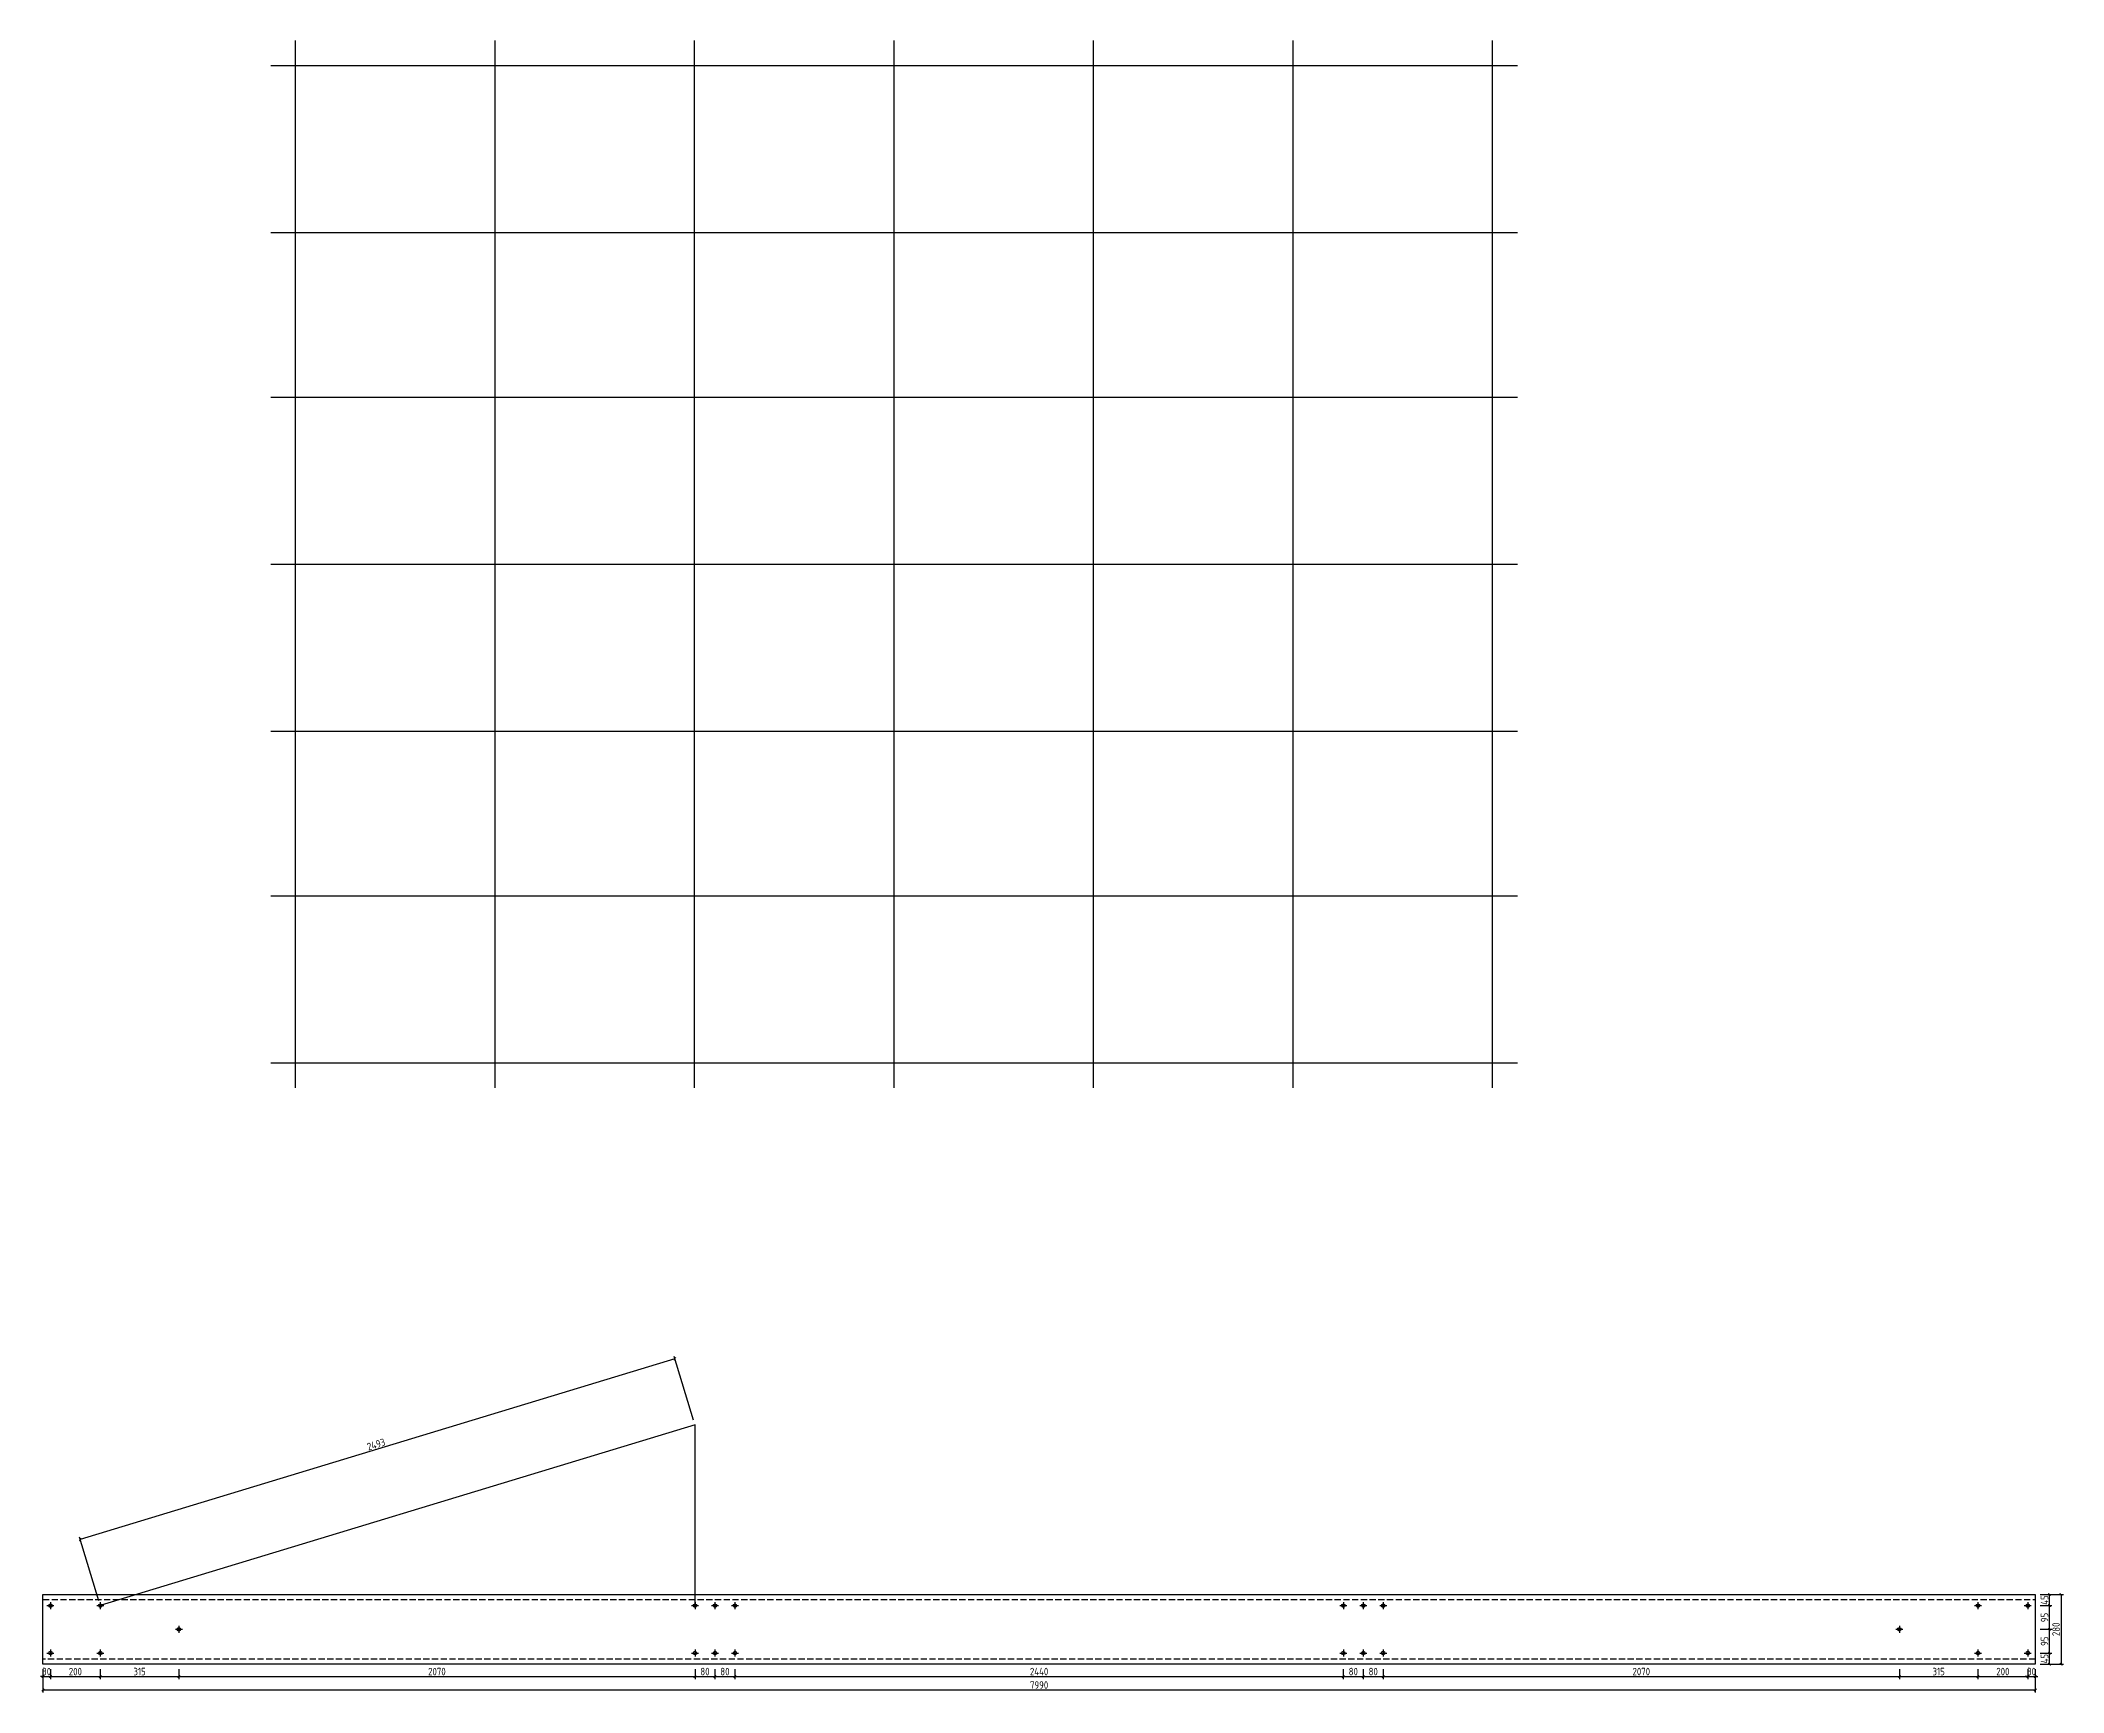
# Model space of a CAD drawing. Extents: x -196983 to 471790, y -783661 to 190401.
# Drawn here: x 89695 to 170828, y 5679 to 71930 of the extents above; entities that cross this region are included whole.
import ezdxf

# ---------------------------------------------------------------- set-up
doc = ezdxf.new("R2010")
doc.units = 0
doc.header["$LTSCALE"] = 1000
doc.header["$MEASUREMENT"] = 0
doc.linetypes.add('DASH', pattern=[0.35, 0.25, -0.1])
doc.layers.add('_TCH_MASK', color=7, linetype='Continuous')
doc.layers.add('DOTE', color=1, linetype='Continuous')
doc.styles.get("Standard").update_dxf_attribs({"font": 'gbenor.shx', "bigfont": 'gbcbig.shx'})
doc.dimstyles.get("Standard").update_dxf_attribs({"dimscale": 100, "dimtxt": 3.5, "dimasz": 1, "dimexe": 2.5, "dimexo": 3, "dimgap": 1.5, "dimtad": 1, "dimdec": 0, "dimzin": 0, "dimdsep": 46, "dimtxsty": 'Standard', "dimblk": 'ARCHTICK', "dimcen": 0.09, "dimadec": 0, "dimazin": 0, "dimtfac": 1, "dimtdec": 0, "dimtix": 1, "dimtmove": 2, "dimatfit": 3, "dimfxl": 1, "dimtolj": 1, "dimtzin": 0, "dimarcsym": 0})

msp = doc.modelspace()

# ---------------------------------------------------------------- blocks, each defined once
blk = doc.blocks.new('_ArchTick')
at = {"color": 0, "linetype": 'ByBlock', "const_width": 0.4}
blk.add_lwpolyline([(-0.5, -0.5), (0.5, 0.5)], dxfattribs=at)
blk = doc.blocks.new('*D23')
at = {"layer": '_TCH_MASK', "color": 0, "lineweight": -2}
for p, q in [((89795, 6614), (89795, 6221)), ((90095, 6614), (90095, 6221)), ((89795, 6321), (89695, 6321)), ((89795, 6321), (90095, 6321)), ((90095, 6321), (90195, 6321))]:
    blk.add_line(p, q, dxfattribs=at)
at = {"layer": 'Defpoints', "color": 0}
for p in [(89795, 6814), (90095, 6814), (90095, 6321)]:
    blk.add_point(p, dxfattribs=at)
at = {"layer": '_TCH_MASK', "color": 0, "lineweight": -2, "xscale": 100, "yscale": 100, "zscale": 100}
blk.add_blockref('_ArchTick', (89795, 6321), dxfattribs=at)
at = {"layer": '_TCH_MASK', "color": 0, "lineweight": -2, "xscale": 100, "yscale": 100, "zscale": 100, "rotation": 180}
blk.add_blockref('_ArchTick', (90095, 6321), dxfattribs=at)
at = {"layer": '_TCH_MASK', "color": 0, "lineweight": 15, "insert": (89945, 6521), "char_height": 300, "attachment_point": 5}
blk.add_mtext('\\A1;30', dxfattribs=at)
blk = doc.blocks.new('*D24')
at = {"layer": '_TCH_MASK', "color": 0, "lineweight": -2}
for p, q in [((90095, 6614), (90095, 6221)), ((92095, 6614), (92095, 6221)), ((90095, 6321), (92095, 6321))]:
    blk.add_line(p, q, dxfattribs=at)
at = {"layer": 'Defpoints', "color": 0}
for p in [(90095, 6814), (92095, 6814), (92095, 6321)]:
    blk.add_point(p, dxfattribs=at)
at = {"layer": '_TCH_MASK', "color": 0, "lineweight": -2, "xscale": 100, "yscale": 100, "zscale": 100, "rotation": 180}
blk.add_blockref('_ArchTick', (90095, 6321), dxfattribs=at)
at = {"layer": '_TCH_MASK', "color": 0, "lineweight": -2, "xscale": 100, "yscale": 100, "zscale": 100}
blk.add_blockref('_ArchTick', (92095, 6321), dxfattribs=at)
at = {"layer": '_TCH_MASK', "color": 0, "lineweight": 15, "insert": (91095, 6521), "char_height": 300, "attachment_point": 5}
blk.add_mtext('\\A1;200', dxfattribs=at)
blk = doc.blocks.new('*D25')
at = {"layer": '_TCH_MASK', "color": 0, "lineweight": -2}
for p, q in [((92095, 6614), (92095, 6221)), ((95245, 6614), (95245, 6221)), ((92095, 6321), (95245, 6321))]:
    blk.add_line(p, q, dxfattribs=at)
at = {"layer": 'Defpoints', "color": 0}
for p in [(92095, 6814), (95245, 6814), (95245, 6321)]:
    blk.add_point(p, dxfattribs=at)
at = {"layer": '_TCH_MASK', "color": 0, "lineweight": -2, "xscale": 100, "yscale": 100, "zscale": 100, "rotation": 180}
blk.add_blockref('_ArchTick', (92095, 6321), dxfattribs=at)
at = {"layer": '_TCH_MASK', "color": 0, "lineweight": -2, "xscale": 100, "yscale": 100, "zscale": 100}
blk.add_blockref('_ArchTick', (95245, 6321), dxfattribs=at)
at = {"layer": '_TCH_MASK', "color": 0, "lineweight": 15, "insert": (93670, 6521), "char_height": 300, "attachment_point": 5}
blk.add_mtext('\\A1;315', dxfattribs=at)
blk = doc.blocks.new('*D26')
at = {"layer": '_TCH_MASK', "color": 0, "lineweight": -2}
for p, q in [((95245, 6614), (95245, 6221)), ((115945, 6614), (115945, 6221)), ((95245, 6321), (115945, 6321))]:
    blk.add_line(p, q, dxfattribs=at)
at = {"layer": 'Defpoints', "color": 0}
for p in [(95245, 6814), (115945, 6814), (115945, 6321)]:
    blk.add_point(p, dxfattribs=at)
at = {"layer": '_TCH_MASK', "color": 0, "lineweight": -2, "xscale": 100, "yscale": 100, "zscale": 100, "rotation": 180}
blk.add_blockref('_ArchTick', (95245, 6321), dxfattribs=at)
at = {"layer": '_TCH_MASK', "color": 0, "lineweight": -2, "xscale": 100, "yscale": 100, "zscale": 100}
blk.add_blockref('_ArchTick', (115945, 6321), dxfattribs=at)
at = {"layer": '_TCH_MASK', "color": 0, "lineweight": 15, "insert": (105595, 6521), "char_height": 300, "attachment_point": 5}
blk.add_mtext('\\A1;2070', dxfattribs=at)
blk = doc.blocks.new('*D27')
at = {"layer": '_TCH_MASK', "color": 0, "lineweight": -2}
for p, q in [((115945, 6614), (115945, 6221)), ((116745, 6614), (116745, 6221)), ((115945, 6321), (116745, 6321))]:
    blk.add_line(p, q, dxfattribs=at)
at = {"layer": 'Defpoints', "color": 0}
for p in [(115945, 6814), (116745, 6814), (116745, 6321)]:
    blk.add_point(p, dxfattribs=at)
at = {"layer": '_TCH_MASK', "color": 0, "lineweight": -2, "xscale": 100, "yscale": 100, "zscale": 100, "rotation": 180}
blk.add_blockref('_ArchTick', (115945, 6321), dxfattribs=at)
at = {"layer": '_TCH_MASK', "color": 0, "lineweight": -2, "xscale": 100, "yscale": 100, "zscale": 100}
blk.add_blockref('_ArchTick', (116745, 6321), dxfattribs=at)
at = {"layer": '_TCH_MASK', "color": 0, "lineweight": 15, "insert": (116345, 6521), "char_height": 300, "attachment_point": 5}
blk.add_mtext('\\A1;80', dxfattribs=at)
blk = doc.blocks.new('*D28')
at = {"layer": '_TCH_MASK', "color": 0, "lineweight": -2}
for p, q in [((116745, 6614), (116745, 6221)), ((117545, 6614), (117545, 6221)), ((116745, 6321), (117545, 6321))]:
    blk.add_line(p, q, dxfattribs=at)
at = {"layer": 'Defpoints', "color": 0}
for p in [(116745, 6814), (117545, 6814), (117545, 6321)]:
    blk.add_point(p, dxfattribs=at)
at = {"layer": '_TCH_MASK', "color": 0, "lineweight": -2, "xscale": 100, "yscale": 100, "zscale": 100, "rotation": 180}
blk.add_blockref('_ArchTick', (116745, 6321), dxfattribs=at)
at = {"layer": '_TCH_MASK', "color": 0, "lineweight": -2, "xscale": 100, "yscale": 100, "zscale": 100}
blk.add_blockref('_ArchTick', (117545, 6321), dxfattribs=at)
at = {"layer": '_TCH_MASK', "color": 0, "lineweight": 15, "insert": (117145, 6521), "char_height": 300, "attachment_point": 5}
blk.add_mtext('\\A1;80', dxfattribs=at)
blk = doc.blocks.new('*D29')
at = {"layer": '_TCH_MASK', "color": 0, "lineweight": -2}
for p, q in [((117545, 6614), (117545, 6221)), ((141945, 6614), (141945, 6221)), ((117545, 6321), (141945, 6321))]:
    blk.add_line(p, q, dxfattribs=at)
at = {"layer": 'Defpoints', "color": 0}
for p in [(117545, 6814), (141945, 6814), (141945, 6321)]:
    blk.add_point(p, dxfattribs=at)
at = {"layer": '_TCH_MASK', "color": 0, "lineweight": -2, "xscale": 100, "yscale": 100, "zscale": 100, "rotation": 180}
blk.add_blockref('_ArchTick', (117545, 6321), dxfattribs=at)
at = {"layer": '_TCH_MASK', "color": 0, "lineweight": -2, "xscale": 100, "yscale": 100, "zscale": 100}
blk.add_blockref('_ArchTick', (141945, 6321), dxfattribs=at)
at = {"layer": '_TCH_MASK', "color": 0, "lineweight": 15, "insert": (129745, 6521), "char_height": 300, "attachment_point": 5}
blk.add_mtext('\\A1;2440', dxfattribs=at)
blk = doc.blocks.new('*D30')
at = {"layer": '_TCH_MASK', "color": 0, "lineweight": -2}
for p, q in [((141945, 6614), (141945, 6221)), ((142745, 6614), (142745, 6221)), ((141945, 6321), (142745, 6321))]:
    blk.add_line(p, q, dxfattribs=at)
at = {"layer": 'Defpoints', "color": 0}
for p in [(141945, 6814), (142745, 6814), (142745, 6321)]:
    blk.add_point(p, dxfattribs=at)
at = {"layer": '_TCH_MASK', "color": 0, "lineweight": -2, "xscale": 100, "yscale": 100, "zscale": 100, "rotation": 180}
blk.add_blockref('_ArchTick', (141945, 6321), dxfattribs=at)
at = {"layer": '_TCH_MASK', "color": 0, "lineweight": -2, "xscale": 100, "yscale": 100, "zscale": 100}
blk.add_blockref('_ArchTick', (142745, 6321), dxfattribs=at)
at = {"layer": '_TCH_MASK', "color": 0, "lineweight": 15, "insert": (142345, 6521), "char_height": 300, "attachment_point": 5}
blk.add_mtext('\\A1;80', dxfattribs=at)
blk = doc.blocks.new('*D31')
at = {"layer": '_TCH_MASK', "color": 0, "lineweight": -2}
for p, q in [((142745, 6614), (142745, 6221)), ((143545, 6614), (143545, 6221)), ((142745, 6321), (143545, 6321))]:
    blk.add_line(p, q, dxfattribs=at)
at = {"layer": 'Defpoints', "color": 0}
for p in [(142745, 6814), (143545, 6814), (143545, 6321)]:
    blk.add_point(p, dxfattribs=at)
at = {"layer": '_TCH_MASK', "color": 0, "lineweight": -2, "xscale": 100, "yscale": 100, "zscale": 100, "rotation": 180}
blk.add_blockref('_ArchTick', (142745, 6321), dxfattribs=at)
at = {"layer": '_TCH_MASK', "color": 0, "lineweight": -2, "xscale": 100, "yscale": 100, "zscale": 100}
blk.add_blockref('_ArchTick', (143545, 6321), dxfattribs=at)
at = {"layer": '_TCH_MASK', "color": 0, "lineweight": 15, "insert": (143145, 6521), "char_height": 300, "attachment_point": 5}
blk.add_mtext('\\A1;80', dxfattribs=at)
blk = doc.blocks.new('*D32')
at = {"layer": '_TCH_MASK', "color": 0, "lineweight": -2}
for p, q in [((143545, 6614), (143545, 6221)), ((164245, 6614), (164245, 6221)), ((143545, 6321), (164245, 6321))]:
    blk.add_line(p, q, dxfattribs=at)
at = {"layer": 'Defpoints', "color": 0}
for p in [(143545, 6814), (164245, 6814), (164245, 6321)]:
    blk.add_point(p, dxfattribs=at)
at = {"layer": '_TCH_MASK', "color": 0, "lineweight": -2, "xscale": 100, "yscale": 100, "zscale": 100, "rotation": 180}
blk.add_blockref('_ArchTick', (143545, 6321), dxfattribs=at)
at = {"layer": '_TCH_MASK', "color": 0, "lineweight": -2, "xscale": 100, "yscale": 100, "zscale": 100}
blk.add_blockref('_ArchTick', (164245, 6321), dxfattribs=at)
at = {"layer": '_TCH_MASK', "color": 0, "lineweight": 15, "insert": (153895, 6521), "char_height": 300, "attachment_point": 5}
blk.add_mtext('\\A1;2070', dxfattribs=at)
blk = doc.blocks.new('*D33')
at = {"layer": '_TCH_MASK', "color": 0, "lineweight": -2}
for p, q in [((164245, 6614), (164245, 6221)), ((167395, 6614), (167395, 6221)), ((164245, 6321), (167395, 6321))]:
    blk.add_line(p, q, dxfattribs=at)
at = {"layer": 'Defpoints', "color": 0}
for p in [(164245, 6814), (167395, 6814), (167395, 6321)]:
    blk.add_point(p, dxfattribs=at)
at = {"layer": '_TCH_MASK', "color": 0, "lineweight": -2, "xscale": 100, "yscale": 100, "zscale": 100, "rotation": 180}
blk.add_blockref('_ArchTick', (164245, 6321), dxfattribs=at)
at = {"layer": '_TCH_MASK', "color": 0, "lineweight": -2, "xscale": 100, "yscale": 100, "zscale": 100}
blk.add_blockref('_ArchTick', (167395, 6321), dxfattribs=at)
at = {"layer": '_TCH_MASK', "color": 0, "lineweight": 15, "insert": (165820, 6521), "char_height": 300, "attachment_point": 5}
blk.add_mtext('\\A1;315', dxfattribs=at)
blk = doc.blocks.new('*D34')
at = {"layer": '_TCH_MASK', "color": 0, "lineweight": -2}
for p, q in [((167395, 6614), (167395, 6221)), ((169395, 6614), (169395, 6221)), ((167395, 6321), (169395, 6321))]:
    blk.add_line(p, q, dxfattribs=at)
at = {"layer": 'Defpoints', "color": 0}
for p in [(167395, 6814), (169395, 6814), (169395, 6321)]:
    blk.add_point(p, dxfattribs=at)
at = {"layer": '_TCH_MASK', "color": 0, "lineweight": -2, "xscale": 100, "yscale": 100, "zscale": 100, "rotation": 180}
blk.add_blockref('_ArchTick', (167395, 6321), dxfattribs=at)
at = {"layer": '_TCH_MASK', "color": 0, "lineweight": -2, "xscale": 100, "yscale": 100, "zscale": 100}
blk.add_blockref('_ArchTick', (169395, 6321), dxfattribs=at)
at = {"layer": '_TCH_MASK', "color": 0, "lineweight": 15, "insert": (168395, 6521), "char_height": 300, "attachment_point": 5}
blk.add_mtext('\\A1;200', dxfattribs=at)
blk = doc.blocks.new('*D35')
at = {"layer": '_TCH_MASK', "color": 0, "lineweight": -2}
for p, q in [((169395, 6614), (169395, 6221)), ((169695, 6614), (169695, 6221)), ((169395, 6321), (169295, 6321)), ((169395, 6321), (169695, 6321)), ((169695, 6321), (169795, 6321))]:
    blk.add_line(p, q, dxfattribs=at)
at = {"layer": 'Defpoints', "color": 0}
for p in [(169395, 6814), (169695, 6814), (169695, 6321)]:
    blk.add_point(p, dxfattribs=at)
at = {"layer": '_TCH_MASK', "color": 0, "lineweight": -2, "xscale": 100, "yscale": 100, "zscale": 100}
blk.add_blockref('_ArchTick', (169395, 6321), dxfattribs=at)
at = {"layer": '_TCH_MASK', "color": 0, "lineweight": -2, "xscale": 100, "yscale": 100, "zscale": 100, "rotation": 180}
blk.add_blockref('_ArchTick', (169695, 6321), dxfattribs=at)
at = {"layer": '_TCH_MASK', "color": 0, "lineweight": 15, "insert": (169545, 6521), "char_height": 300, "attachment_point": 5}
blk.add_mtext('\\A1;30', dxfattribs=at)
blk = doc.blocks.new('*D36')
at = {"layer": '_TCH_MASK', "color": 0, "lineweight": -2}
for p, q in [((89795, 6614), (89795, 5679)), ((169695, 6614), (169695, 5679)), ((169695, 5779), (89795, 5779))]:
    blk.add_line(p, q, dxfattribs=at)
at = {"layer": 'Defpoints', "color": 0}
for p in [(89795, 6814), (169695, 6814), (89795, 5779)]:
    blk.add_point(p, dxfattribs=at)
at = {"layer": '_TCH_MASK', "color": 0, "lineweight": -2, "xscale": 100, "yscale": 100, "zscale": 100, "rotation": 180}
blk.add_blockref('_ArchTick', (89795, 5779), dxfattribs=at)
at = {"layer": '_TCH_MASK', "color": 0, "lineweight": -2, "xscale": 100, "yscale": 100, "zscale": 100}
blk.add_blockref('_ArchTick', (169695, 5779), dxfattribs=at)
at = {"layer": '_TCH_MASK', "color": 0, "lineweight": 15, "insert": (129745, 5979), "char_height": 300, "attachment_point": 5}
blk.add_mtext('\\A1;7990', dxfattribs=at)
blk = doc.blocks.new('*D37')
at = {"layer": '_TCH_MASK', "color": 0, "lineweight": -2}
for p, q in [((169895, 7264), (170365, 7264)), ((169895, 6814), (170365, 6814)), ((170265, 6814), (170265, 7264))]:
    blk.add_line(p, q, dxfattribs=at)
at = {"layer": 'Defpoints', "color": 0}
for p in [(169695, 7264), (169695, 6814), (170265, 7264)]:
    blk.add_point(p, dxfattribs=at)
at = {"layer": '_TCH_MASK', "color": 0, "lineweight": -2, "xscale": 100, "yscale": 100, "zscale": 100}
for p, rotation in [((170265, 7264), 90), ((170265, 6814), 270)]:
    blk.add_blockref('_ArchTick', p, dxfattribs=dict(at, rotation=rotation))
at = {"layer": '_TCH_MASK', "color": 0, "lineweight": 15, "insert": (170065, 7039), "char_height": 300, "attachment_point": 5, "rotation": 90}
blk.add_mtext('\\A1;45', dxfattribs=at)
blk = doc.blocks.new('*D38')
at = {"layer": '_TCH_MASK', "color": 0, "lineweight": -2}
for p, q in [((169895, 8214), (170365, 8214)), ((170265, 7264), (170265, 8214)), ((169895, 7264), (170365, 7264))]:
    blk.add_line(p, q, dxfattribs=at)
at = {"layer": 'Defpoints', "color": 0}
for p in [(169695, 8214), (170265, 8214), (169695, 7264)]:
    blk.add_point(p, dxfattribs=at)
at = {"layer": '_TCH_MASK', "color": 0, "lineweight": -2, "xscale": 100, "yscale": 100, "zscale": 100}
for p, rotation in [((170265, 8214), 90), ((170265, 7264), 270)]:
    blk.add_blockref('_ArchTick', p, dxfattribs=dict(at, rotation=rotation))
at = {"layer": '_TCH_MASK', "color": 0, "lineweight": 15, "insert": (170065, 7739), "char_height": 300, "attachment_point": 5, "rotation": 90}
blk.add_mtext('\\A1;95', dxfattribs=at)
blk = doc.blocks.new('*D39')
at = {"layer": '_TCH_MASK', "color": 0, "lineweight": -2}
for p, q in [((169895, 9164), (170365, 9164)), ((170265, 8214), (170265, 9164)), ((169895, 8214), (170365, 8214))]:
    blk.add_line(p, q, dxfattribs=at)
at = {"layer": 'Defpoints', "color": 0}
for p in [(169695, 9164), (170265, 9164), (169695, 8214)]:
    blk.add_point(p, dxfattribs=at)
at = {"layer": '_TCH_MASK', "color": 0, "lineweight": -2, "xscale": 100, "yscale": 100, "zscale": 100}
for p, rotation in [((170265, 9164), 90), ((170265, 8214), 270)]:
    blk.add_blockref('_ArchTick', p, dxfattribs=dict(at, rotation=rotation))
at = {"layer": '_TCH_MASK', "color": 0, "lineweight": 15, "insert": (170065, 8689), "char_height": 300, "attachment_point": 5, "rotation": 90}
blk.add_mtext('\\A1;95', dxfattribs=at)
blk = doc.blocks.new('*D40')
at = {"layer": '_TCH_MASK', "color": 0, "lineweight": -2}
for p, q in [((169895, 9614), (170365, 9614)), ((169895, 9164), (170365, 9164)), ((170265, 9164), (170265, 9614))]:
    blk.add_line(p, q, dxfattribs=at)
at = {"layer": 'Defpoints', "color": 0}
for p in [(169695, 9614), (169695, 9164), (170265, 9614)]:
    blk.add_point(p, dxfattribs=at)
at = {"layer": '_TCH_MASK', "color": 0, "lineweight": -2, "xscale": 100, "yscale": 100, "zscale": 100}
for p, rotation in [((170265, 9614), 90), ((170265, 9164), 270)]:
    blk.add_blockref('_ArchTick', p, dxfattribs=dict(at, rotation=rotation))
at = {"layer": '_TCH_MASK', "color": 0, "lineweight": 15, "insert": (170065, 9389), "char_height": 300, "attachment_point": 5, "rotation": 90}
blk.add_mtext('\\A1;45', dxfattribs=at)
blk = doc.blocks.new('*D41')
at = {"layer": '_TCH_MASK', "color": 0, "lineweight": -2}
for p, q in [((169895, 9614), (170828, 9614)), ((170728, 9614), (170728, 6814)), ((169895, 6814), (170828, 6814))]:
    blk.add_line(p, q, dxfattribs=at)
at = {"layer": 'Defpoints', "color": 0}
for p in [(169695, 9614), (169695, 6814), (170728, 6814)]:
    blk.add_point(p, dxfattribs=at)
at = {"layer": '_TCH_MASK', "color": 0, "lineweight": -2, "xscale": 100, "yscale": 100, "zscale": 100}
for p, rotation in [((170728, 9614), 90), ((170728, 6814), 270)]:
    blk.add_blockref('_ArchTick', p, dxfattribs=dict(at, rotation=rotation))
at = {"layer": '_TCH_MASK', "color": 0, "lineweight": 15, "insert": (170528, 8214), "char_height": 300, "attachment_point": 5, "rotation": 90}
blk.add_mtext('\\A1;280', dxfattribs=at)
blk = doc.blocks.new('*D1484')
at = {"layer": '_TCH_MASK', "color": 0, "lineweight": -2}
for p, q in [((115140, 19064), (91290, 11814)), ((115887, 16605), (115111, 19160)), ((92037, 9355), (91261, 11910))]:
    blk.add_line(p, q, dxfattribs=at)
at = {"layer": 'Defpoints', "color": 0}
for p in [(115945, 16414), (91290, 11814), (92095, 9164)]:
    blk.add_point(p, dxfattribs=at)
at = {"layer": '_TCH_MASK', "color": 0, "lineweight": -2, "xscale": 100, "yscale": 100, "zscale": 100}
for p, rotation in [((115140, 19064), 16.90839216396848), ((91290, 11814), 196.9083921639684)]:
    blk.add_blockref('_ArchTick', p, dxfattribs=dict(at, rotation=rotation))
at = {"layer": '_TCH_MASK', "color": 0, "lineweight": 15, "insert": (103157, 15630), "char_height": 300, "attachment_point": 5, "rotation": 16.90839}
blk.add_mtext('\\A1;2493', dxfattribs=at)

# ---------------------------------------------------------------- dimensions: what is measured, and where the dimension line sits
at = {"layer": '_TCH_MASK', "lineweight": 15}
dim = msp.add_aligned_dim(p1=(115945.4, 16414.1), p2=(92095.4, 9164.1), distance=-2769.5, dimstyle='Standard', override={"dimtxt": 3, "dimexe": 1, "dimexo": 2, "dimgap": 0.5, "dimlfac": 0.1}, dxfattribs=at)
dim.commit()
dim.dimension.update_dxf_attribs({"geometry": '*D1484', "text_midpoint": (103156.7, 15630.3)})
for base, p1, p2, picture, middle in [((170265, 9614.1), (169695.4, 9164.1), (169695.4, 9614.1), '*D40', (170065, 9389.1)), ((170728.1, 6814.1), (169695.4, 9614.1), (169695.4, 6814.1), '*D41', (170528.1, 8214.1)), ((170265, 9164.1), (169695.4, 8214.1), (169695.4, 9164.1), '*D39', (170065, 8689.1)), ((170265, 8214.1), (169695.4, 7264.1), (169695.4, 8214.1), '*D38', (170065, 7739.1)), ((170265, 7264.1), (169695.4, 6814.1), (169695.4, 7264.1), '*D37', (170065, 7039.1))]:
    dim = msp.add_linear_dim(base=base, p1=p1, p2=p2, angle=90, dimstyle='Standard', override={"dimtxt": 3, "dimexe": 1, "dimexo": 2, "dimgap": 0.5, "dimlfac": 0.1}, dxfattribs=at)
    dim.commit()
    dim.dimension.update_dxf_attribs({"geometry": picture, "text_midpoint": middle})
for base, p1, p2, picture, middle in [((90095.4, 6320.8), (89795.4, 6814.1), (90095.4, 6814.1), '*D23', (89945.4, 6520.8)), ((89795.4, 5779.4), (169695.4, 6814.1), (89795.4, 6814.1), '*D36', (129745.4, 5979.4)), ((92095.4, 6320.8), (90095.4, 6814.1), (92095.4, 6814.1), '*D24', (91095.4, 6520.8)), ((95245.4, 6320.8), (92095.4, 6814.1), (95245.4, 6814.1), '*D25', (93670.4, 6520.8)), ((115945.4, 6320.8), (95245.4, 6814.1), (115945.4, 6814.1), '*D26', (105595.4, 6520.8)), ((116745.4, 6320.8), (115945.4, 6814.1), (116745.4, 6814.1), '*D27', (116345.4, 6520.8)), ((117545.4, 6320.8), (116745.4, 6814.1), (117545.4, 6814.1), '*D28', (117145.4, 6520.8)), ((141945.4, 6320.8), (117545.4, 6814.1), (141945.4, 6814.1), '*D29', (129745.4, 6520.8)), ((142745.4, 6320.8), (141945.4, 6814.1), (142745.4, 6814.1), '*D30', (142345.4, 6520.8)), ((143545.4, 6320.8), (142745.4, 6814.1), (143545.4, 6814.1), '*D31', (143145.4, 6520.8)), ((164245.4, 6320.8), (143545.4, 6814.1), (164245.4, 6814.1), '*D32', (153895.4, 6520.8)), ((167395.4, 6320.8), (164245.4, 6814.1), (167395.4, 6814.1), '*D33', (165820.4, 6520.8)), ((169395.4, 6320.8), (167395.4, 6814.1), (169395.4, 6814.1), '*D34', (168395.4, 6520.8)), ((169695.4, 6320.8), (169395.4, 6814.1), (169695.4, 6814.1), '*D35', (169545.4, 6520.8))]:
    dim = msp.add_linear_dim(base=base, p1=p1, p2=p2, dimstyle='Standard', override={"dimtxt": 3, "dimexe": 1, "dimexo": 2, "dimgap": 0.5, "dimlfac": 0.1}, dxfattribs=at)
    dim.commit()
    dim.dimension.update_dxf_attribs({"geometry": picture, "text_midpoint": middle})

# ---------------------------------------------------------------- linework, layer by layer
at = {"color": 3}
for p, q in [((115945.4, 16414.1), (92095.4, 9164.1)), ((115945.4, 9164.1), (115945.4, 16414.1))]:
    msp.add_line(p, q, dxfattribs=at)
for p, q in [((89795.4, 9614.1), (169695.4, 9614.1)), ((89795.4, 6814.1), (89795.4, 9614.1)), ((169695.4, 9614.1), (169695.4, 6814.1)), ((169695.4, 6814.1), (89795.4, 6814.1))]:
    msp.add_line(p, q)
at = {"linetype": 'DASH'}
for p, q in [((89795.4, 9414.1), (169695.4, 9414.1)), ((169695.4, 7014.1), (89795.4, 7014.1))]:
    msp.add_line(p, q, dxfattribs=at)
at = {"color": 1}
for p, q in [((89955.4, 9164.1), (90235.4, 9164.1)), ((90095.4, 9304.1), (90095.4, 9024.1)), ((91955.4, 9164.1), (92235.4, 9164.1)), ((92095.4, 9304.1), (92095.4, 9024.1)), ((115805.4, 9164.1), (116085.4, 9164.1)), ((115945.4, 9304.1), (115945.4, 9024.1)), ((116605.4, 9164.1), (116885.4, 9164.1)), ((116745.4, 9304.1), (116745.4, 9024.1)), ((117405.4, 9164.1), (117685.4, 9164.1)), ((117545.4, 9304.1), (117545.4, 9024.1)), ((141805.4, 9164.1), (142085.4, 9164.1)), ((141945.4, 9304.1), (141945.4, 9024.1)), ((142605.4, 9164.1), (142885.4, 9164.1)), ((142745.4, 9304.1), (142745.4, 9024.1)), ((143405.4, 9164.1), (143685.4, 9164.1)), ((143545.4, 9304.1), (143545.4, 9024.1)), ((167255.4, 9164.1), (167535.4, 9164.1)), ((167395.4, 9304.1), (167395.4, 9024.1)), ((169255.4, 9164.1), (169535.4, 9164.1)), ((169395.4, 9304.1), (169395.4, 9024.1)), ((95105.4, 8214.1), (95385.4, 8214.1)), ((95245.4, 8354.1), (95245.4, 8074.1)), ((164105.4, 8214.1), (164385.4, 8214.1)), ((164245.4, 8354.1), (164245.4, 8074.1)), ((90095.4, 7404.1), (90095.4, 7124.1)), ((92095.4, 7404.1), (92095.4, 7124.1)), ((115945.4, 7404.1), (115945.4, 7124.1)), ((116745.4, 7404.1), (116745.4, 7124.1)), ((117545.4, 7404.1), (117545.4, 7124.1)), ((141945.4, 7404.1), (141945.4, 7124.1)), ((142745.4, 7404.1), (142745.4, 7124.1)), ((143545.4, 7404.1), (143545.4, 7124.1)), ((167395.4, 7404.1), (167395.4, 7124.1)), ((169395.4, 7404.1), (169395.4, 7124.1)), ((89955.4, 7264.1), (90235.4, 7264.1)), ((91955.4, 7264.1), (92235.4, 7264.1)), ((115805.4, 7264.1), (116085.4, 7264.1)), ((116605.4, 7264.1), (116885.4, 7264.1)), ((117405.4, 7264.1), (117685.4, 7264.1)), ((141805.4, 7264.1), (142085.4, 7264.1)), ((142605.4, 7264.1), (142885.4, 7264.1)), ((143405.4, 7264.1), (143685.4, 7264.1)), ((167255.4, 7264.1), (167535.4, 7264.1)), ((169255.4, 7264.1), (169535.4, 7264.1))]:
    msp.add_line(p, q, dxfattribs=at)
for centre in [(90095.4, 9164.1), (92095.4, 9164.1), (115945.4, 9164.1), (116745.4, 9164.1), (117545.4, 9164.1), (141945.4, 9164.1), (142745.4, 9164.1), (143545.4, 9164.1), (167395.4, 9164.1), (169395.4, 9164.1), (95245.4, 8214.1), (164245.4, 8214.1), (90095.4, 7264.1), (92095.4, 7264.1), (115945.4, 7264.1), (116745.4, 7264.1), (117545.4, 7264.1), (141945.4, 7264.1), (142745.4, 7264.1), (143545.4, 7264.1), (167395.4, 7264.1), (169395.4, 7264.1)]:
    msp.add_circle(centre, 70, dxfattribs=at)
at = {"layer": 'DOTE', "color": 0}
for p, q in [((99928.3, 29930.4), (99928.3, 71930.4)), ((107928.3, 29930.4), (107928.3, 71930.4)), ((115928.3, 29930.4), (115928.3, 71930.4)), ((123928.3, 29930.4), (123928.3, 71930.4)), ((131928.3, 29930.4), (131928.3, 71930.4)), ((139928.3, 29930.4), (139928.3, 71930.4)), ((147928.3, 29930.4), (147928.3, 71930.4)), ((98928.3, 70930.4), (148928.3, 70930.4)), ((98928.3, 64230.4), (148928.3, 64230.4)), ((98928.3, 57630.4), (148928.3, 57630.4)), ((98928.3, 50930.4), (148928.3, 50930.4)), ((98928.3, 44230.4), (148928.3, 44230.4)), ((98928.3, 37630.4), (148928.3, 37630.4)), ((98928.3, 30930.4), (148928.3, 30930.4))]:
    msp.add_line(p, q, dxfattribs=at)

msp.set_redraw_order([(e.dxf.handle, doc.entitydb.next_handle()) for e in msp.query("TEXT MTEXT ATTDEF DIMENSION ARC_DIMENSION")])  # texts and dimensions are drawn at this point

doc.saveas('drawing.dxf')
